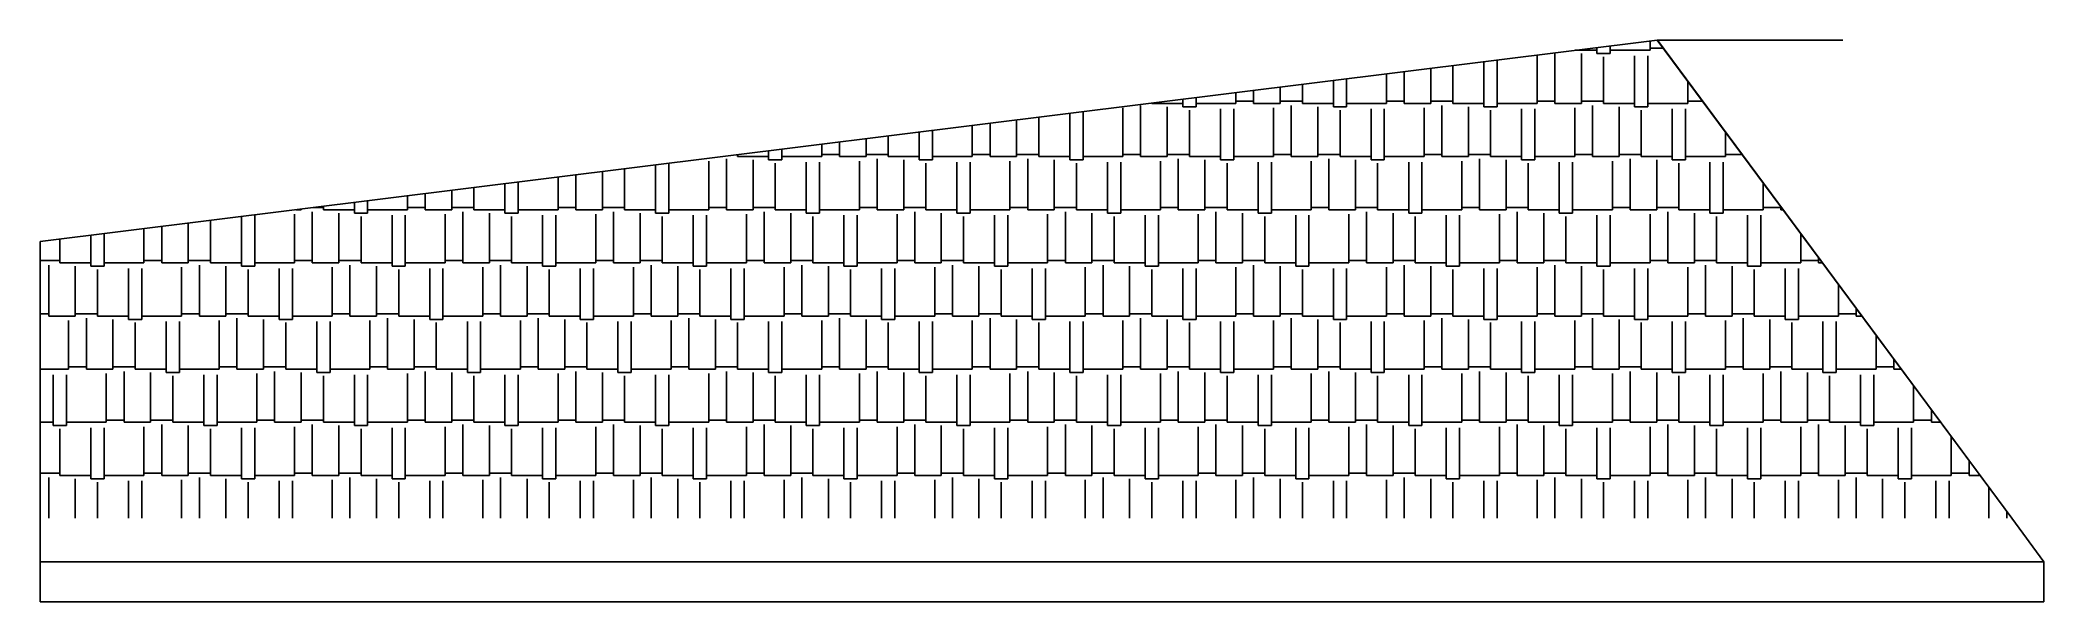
# Model space of a CAD drawing. Header units: centimetres. Extents: x -4990 to 114398, y -61489 to -12305.
# Drawn here: x 51187 to 51991, y -41009 to -40784 of the extents above; entities that cross this region are included whole.
import ezdxf

# ---------------------------------------------------------------- set-up
doc = ezdxf.new("R2010")
doc.units = ezdxf.units.CM
doc.header["$LTSCALE"] = 0.5
doc.layers.add('01_poch_murs', color=253, linetype='CONTINUOUS')

msp = doc.modelspace()

# ---------------------------------------------------------------- linework, layer by layer
at = {"layer": '01_poch_murs', "linetype": 'Continuous', "ltscale": 2}
for p, q in [((51835.799, -40783.915), (51186.771, -40864.812)), ((51832.909, -40788.023), (51832.909, -40784.275)), ((51835.799, -40783.915), (51835.81, -40783.913)), ((51835.818, -40783.912), (51835.81, -40783.913)), ((51835.81, -40783.913), (51978.068, -40975.912)), ((51978.068, -40975.912), (51835.818, -40783.912)), ((51884.818, -40783.912), (51835.818, -40783.912)), ((51906.995, -40783.912), (51884.818, -40783.912)), ((51910.281, -40783.912), (51906.995, -40783.912)), ((51766.234, -40810.693), (51766.234, -40792.586)), ((51771.568, -40810.693), (51771.568, -40791.921)), ((51787.57, -40809.359), (51787.57, -40789.926)), ((51794.682, -40809.359), (51794.682, -40789.04)), ((51802.838, -40788.023), (51811.573, -40788.023)), ((51805.35, -40809.359), (51805.35, -40789.357)), ((51811.573, -40789.357), (51811.573, -40786.934)), ((51811.573, -40789.357), (51816.907, -40789.357)), ((51814.24, -40809.359), (51814.24, -40790.69)), ((51816.907, -40789.357), (51816.907, -40786.27)), ((51816.907, -40788.023), (51832.909, -40788.023)), ((51826.686, -40810.693), (51826.686, -40790.246)), ((51832.02, -40810.693), (51832.02, -40790.246)), ((51832.909, -40787.134), (51838.196, -40787.134)), ((51705.782, -40810.693), (51705.782, -40800.121)), ((51711.116, -40810.693), (51711.116, -40799.456)), ((51727.118, -40809.359), (51727.118, -40797.461)), ((51734.23, -40809.359), (51734.23, -40796.575)), ((51744.898, -40809.359), (51744.898, -40795.245)), ((51753.788, -40809.359), (51753.788, -40794.137)), ((51848.022, -40809.359), (51848.022, -40800.395)), ((51632.884, -40809.359), (51632.884, -40809.207)), ((51632.884, -40809.359), (51645.33, -40809.359)), ((51645.33, -40810.693), (51645.33, -40807.656)), ((51650.664, -40810.693), (51650.664, -40806.991)), ((51650.664, -40809.359), (51666.666, -40809.359)), ((51666.666, -40809.359), (51666.666, -40804.996)), ((51666.666, -40808.47), (51673.778, -40808.47)), ((51673.778, -40809.359), (51673.778, -40804.11)), ((51673.778, -40809.359), (51684.446, -40809.359)), ((51684.446, -40809.359), (51684.446, -40802.78)), ((51684.446, -40808.47), (51693.336, -40808.47)), ((51693.336, -40809.359), (51693.336, -40801.672)), ((51693.336, -40809.359), (51705.782, -40809.359)), ((51711.116, -40809.359), (51727.118, -40809.359)), ((51727.118, -40808.47), (51734.23, -40808.47)), ((51734.23, -40809.359), (51744.898, -40809.359)), ((51744.898, -40808.47), (51753.788, -40808.47)), ((51753.788, -40809.359), (51766.234, -40809.359)), ((51771.568, -40809.359), (51787.57, -40809.359)), ((51787.57, -40808.47), (51794.682, -40808.47)), ((51794.682, -40809.359), (51805.35, -40809.359)), ((51805.35, -40808.47), (51814.24, -40808.47)), ((51814.24, -40809.359), (51826.686, -40809.359)), ((51832.02, -40809.359), (51848.022, -40809.359)), ((51848.022, -40808.47), (51854.005, -40808.47)), ((51567.987, -40830.695), (51567.987, -40817.296)), ((51578.655, -40830.695), (51578.655, -40815.966)), ((51587.545, -40830.695), (51587.545, -40814.858)), ((51599.991, -40832.029), (51599.991, -40813.307)), ((51605.325, -40832.029), (51605.325, -40812.642)), ((51621.327, -40830.695), (51621.327, -40811.137)), ((51628.439, -40830.695), (51628.439, -40810.248)), ((51639.107, -40830.695), (51639.107, -40810.693)), ((51645.33, -40810.693), (51650.664, -40810.693)), ((51647.997, -40830.695), (51647.997, -40812.026)), ((51660.443, -40832.029), (51660.443, -40811.582)), ((51665.777, -40832.029), (51665.777, -40811.582)), ((51681.779, -40830.695), (51681.779, -40811.137)), ((51688.891, -40830.695), (51688.891, -40810.248)), ((51699.559, -40830.695), (51699.559, -40810.693)), ((51705.782, -40810.693), (51711.116, -40810.693)), ((51708.449, -40830.695), (51708.449, -40812.026)), ((51720.895, -40832.029), (51720.895, -40811.582)), ((51726.229, -40832.029), (51726.229, -40811.582)), ((51742.231, -40830.695), (51742.231, -40811.137)), ((51749.343, -40830.695), (51749.343, -40810.248)), ((51760.011, -40830.695), (51760.011, -40810.693)), ((51766.234, -40810.693), (51771.568, -40810.693)), ((51768.901, -40830.695), (51768.901, -40812.026)), ((51781.347, -40832.029), (51781.347, -40811.582)), ((51786.681, -40832.029), (51786.681, -40811.582)), ((51802.683, -40830.695), (51802.683, -40811.137)), ((51809.795, -40830.695), (51809.795, -40810.248)), ((51820.463, -40830.695), (51820.463, -40810.693)), ((51826.686, -40810.693), (51832.02, -40810.693)), ((51829.353, -40830.695), (51829.353, -40812.026)), ((51841.799, -40832.029), (51841.799, -40811.582)), ((51847.133, -40832.029), (51847.133, -40811.582)), ((51500.423, -40830.695), (51500.423, -40825.717)), ((51507.535, -40830.695), (51507.535, -40824.831)), ((51518.203, -40830.695), (51518.203, -40823.501)), ((51527.093, -40830.695), (51527.093, -40822.393)), ((51539.539, -40832.029), (51539.539, -40820.842)), ((51544.873, -40832.029), (51544.873, -40820.177)), ((51560.875, -40830.695), (51560.875, -40818.182)), ((51863.135, -40830.695), (51863.135, -40820.792)), ((51439.082, -40853.365), (51439.082, -40833.363)), ((51455.084, -40852.031), (51455.084, -40832.473)), ((51462.196, -40852.031), (51462.196, -40831.584)), ((51466.641, -40830.695), (51466.641, -40829.928)), ((51466.641, -40830.695), (51479.087, -40830.695)), ((51472.864, -40852.031), (51472.864, -40832.029)), ((51479.087, -40832.029), (51479.087, -40828.377)), ((51479.087, -40832.029), (51484.421, -40832.029)), ((51481.754, -40852.031), (51481.754, -40833.362)), ((51484.421, -40832.029), (51484.421, -40827.712)), ((51484.421, -40830.695), (51500.423, -40830.695)), ((51494.2, -40853.365), (51494.2, -40832.918)), ((51499.534, -40853.365), (51499.534, -40832.918)), ((51500.423, -40829.806), (51507.535, -40829.806)), ((51507.535, -40830.695), (51518.203, -40830.695)), ((51515.536, -40852.031), (51515.536, -40832.473)), ((51518.203, -40829.806), (51527.093, -40829.806)), ((51522.648, -40852.031), (51522.648, -40831.584)), ((51527.093, -40830.695), (51539.539, -40830.695)), ((51533.316, -40852.031), (51533.316, -40832.029)), ((51539.539, -40832.029), (51544.873, -40832.029)), ((51542.206, -40852.031), (51542.206, -40833.362)), ((51544.873, -40830.695), (51560.875, -40830.695)), ((51554.652, -40853.365), (51554.652, -40832.918)), ((51559.986, -40853.365), (51559.986, -40832.918)), ((51560.875, -40829.806), (51567.987, -40829.806)), ((51567.987, -40830.695), (51578.655, -40830.695)), ((51575.988, -40852.031), (51575.988, -40832.473)), ((51578.655, -40829.806), (51587.545, -40829.806)), ((51583.1, -40852.031), (51583.1, -40831.584)), ((51587.545, -40830.695), (51599.991, -40830.695)), ((51593.768, -40852.031), (51593.768, -40832.029)), ((51599.991, -40832.029), (51605.325, -40832.029)), ((51602.658, -40852.031), (51602.658, -40833.362)), ((51605.325, -40830.695), (51621.327, -40830.695)), ((51615.104, -40853.365), (51615.104, -40832.918)), ((51620.438, -40853.365), (51620.438, -40832.918)), ((51621.327, -40829.806), (51628.439, -40829.806)), ((51628.439, -40830.695), (51639.107, -40830.695)), ((51636.44, -40852.031), (51636.44, -40832.473)), ((51639.107, -40829.806), (51647.997, -40829.806)), ((51643.552, -40852.031), (51643.552, -40831.584)), ((51647.997, -40830.695), (51660.443, -40830.695)), ((51654.22, -40852.031), (51654.22, -40832.029)), ((51660.443, -40832.029), (51665.777, -40832.029)), ((51663.11, -40852.031), (51663.11, -40833.362)), ((51665.777, -40830.695), (51681.779, -40830.695)), ((51675.556, -40853.365), (51675.556, -40832.918)), ((51680.89, -40853.365), (51680.89, -40832.918)), ((51681.779, -40829.806), (51688.891, -40829.806)), ((51688.891, -40830.695), (51699.559, -40830.695)), ((51696.892, -40852.031), (51696.892, -40832.473)), ((51699.559, -40829.806), (51708.449, -40829.806)), ((51704.004, -40852.031), (51704.004, -40831.584)), ((51708.449, -40830.695), (51720.895, -40830.695)), ((51714.672, -40852.031), (51714.672, -40832.029)), ((51720.895, -40832.029), (51726.229, -40832.029)), ((51723.562, -40852.031), (51723.562, -40833.362)), ((51726.229, -40830.695), (51742.231, -40830.695)), ((51736.008, -40853.365), (51736.008, -40832.918)), ((51741.342, -40853.365), (51741.342, -40832.918)), ((51742.231, -40829.806), (51749.343, -40829.806)), ((51749.343, -40830.695), (51760.011, -40830.695)), ((51757.344, -40852.031), (51757.344, -40832.473)), ((51760.011, -40829.806), (51768.901, -40829.806)), ((51764.456, -40852.031), (51764.456, -40831.584)), ((51768.901, -40830.695), (51781.347, -40830.695)), ((51775.124, -40852.031), (51775.124, -40832.029)), ((51781.347, -40832.029), (51786.681, -40832.029)), ((51784.014, -40852.031), (51784.014, -40833.362)), ((51786.681, -40830.695), (51802.683, -40830.695)), ((51796.46, -40853.365), (51796.46, -40832.918)), ((51801.794, -40853.365), (51801.794, -40832.918)), ((51802.683, -40829.806), (51809.795, -40829.806)), ((51809.795, -40830.695), (51820.463, -40830.695)), ((51817.796, -40852.031), (51817.796, -40832.473)), ((51820.463, -40829.806), (51829.353, -40829.806)), ((51824.908, -40852.031), (51824.908, -40831.584)), ((51829.353, -40830.695), (51841.799, -40830.695)), ((51835.576, -40852.031), (51835.576, -40832.029)), ((51841.799, -40832.029), (51847.133, -40832.029)), ((51844.466, -40852.031), (51844.466, -40833.362)), ((51847.133, -40830.695), (51863.135, -40830.695)), ((51856.912, -40853.365), (51856.912, -40832.918)), ((51862.246, -40853.365), (51862.246, -40832.918)), ((51863.135, -40829.806), (51869.814, -40829.806)), ((51870.247, -40830.695), (51870.247, -40830.391)), ((51870.247, -40830.695), (51870.472, -40830.695)), ((51373.296, -40853.365), (51373.296, -40841.563)), ((51378.63, -40853.365), (51378.63, -40840.898)), ((51394.632, -40852.031), (51394.632, -40838.903)), ((51401.744, -40852.031), (51401.744, -40838.017)), ((51412.412, -40852.031), (51412.412, -40836.687)), ((51421.302, -40852.031), (51421.302, -40835.579)), ((51433.748, -40853.365), (51433.748, -40834.028)), ((51878.248, -40852.031), (51878.248, -40841.189)), ((51312.844, -40853.365), (51312.844, -40849.098)), ((51318.178, -40853.365), (51318.178, -40848.433)), ((51334.18, -40852.031), (51334.18, -40846.438)), ((51341.292, -40852.031), (51341.292, -40845.552)), ((51351.96, -40852.031), (51351.96, -40844.222)), ((51360.85, -40852.031), (51360.85, -40843.114)), ((51246.169, -40873.367), (51246.169, -40857.408)), ((51255.059, -40873.367), (51255.059, -40856.3)), ((51267.505, -40874.701), (51267.505, -40854.749)), ((51272.839, -40874.701), (51272.839, -40854.254)), ((51288.841, -40873.367), (51288.841, -40853.809)), ((51289.309, -40852.031), (51291.508, -40852.031)), ((51291.508, -40852.031), (51291.508, -40851.757)), ((51295.953, -40873.367), (51295.953, -40852.92)), ((51296.441, -40851.142), (51300.398, -40851.142)), ((51300.398, -40852.031), (51300.398, -40850.649)), ((51300.398, -40852.031), (51312.844, -40852.031)), ((51306.621, -40873.367), (51306.621, -40853.365)), ((51312.844, -40853.365), (51318.178, -40853.365)), ((51315.511, -40873.367), (51315.511, -40854.698)), ((51318.178, -40852.031), (51334.18, -40852.031)), ((51327.957, -40874.701), (51327.957, -40854.254)), ((51333.291, -40874.701), (51333.291, -40854.254)), ((51334.18, -40851.142), (51341.292, -40851.142)), ((51341.292, -40852.031), (51351.96, -40852.031)), ((51349.293, -40873.367), (51349.293, -40853.809)), ((51351.96, -40851.142), (51360.85, -40851.142)), ((51356.405, -40873.367), (51356.405, -40852.92)), ((51360.85, -40852.031), (51373.296, -40852.031)), ((51367.073, -40873.367), (51367.073, -40853.365)), ((51373.296, -40853.365), (51378.63, -40853.365)), ((51375.963, -40873.367), (51375.963, -40854.698)), ((51378.63, -40852.031), (51394.632, -40852.031)), ((51388.409, -40874.701), (51388.409, -40854.254)), ((51393.743, -40874.701), (51393.743, -40854.254)), ((51394.632, -40851.142), (51401.744, -40851.142)), ((51401.744, -40852.031), (51412.412, -40852.031)), ((51409.745, -40873.367), (51409.745, -40853.809)), ((51412.412, -40851.142), (51421.302, -40851.142)), ((51416.857, -40873.367), (51416.857, -40852.92)), ((51421.302, -40852.031), (51433.748, -40852.031)), ((51427.525, -40873.367), (51427.525, -40853.365)), ((51433.748, -40853.365), (51439.082, -40853.365)), ((51436.415, -40873.367), (51436.415, -40854.698)), ((51439.082, -40852.031), (51455.084, -40852.031)), ((51448.861, -40874.701), (51448.861, -40854.254)), ((51454.195, -40874.701), (51454.195, -40854.254)), ((51455.084, -40851.142), (51462.196, -40851.142)), ((51462.196, -40852.031), (51472.864, -40852.031)), ((51470.197, -40873.367), (51470.197, -40853.809)), ((51472.864, -40851.142), (51481.754, -40851.142)), ((51477.309, -40873.367), (51477.309, -40852.92)), ((51481.754, -40852.031), (51494.2, -40852.031)), ((51487.977, -40873.367), (51487.977, -40853.365)), ((51494.2, -40853.365), (51499.534, -40853.365)), ((51496.867, -40873.367), (51496.867, -40854.698)), ((51499.534, -40852.031), (51515.536, -40852.031)), ((51509.313, -40874.701), (51509.313, -40854.254)), ((51514.647, -40874.701), (51514.647, -40854.254)), ((51515.536, -40851.142), (51522.648, -40851.142)), ((51522.648, -40852.031), (51533.316, -40852.031)), ((51530.649, -40873.367), (51530.649, -40853.809)), ((51533.316, -40851.142), (51542.206, -40851.142)), ((51537.761, -40873.367), (51537.761, -40852.92)), ((51542.206, -40852.031), (51554.652, -40852.031)), ((51548.429, -40873.367), (51548.429, -40853.365)), ((51554.652, -40853.365), (51559.986, -40853.365)), ((51557.319, -40873.367), (51557.319, -40854.698)), ((51559.986, -40852.031), (51575.988, -40852.031)), ((51569.765, -40874.701), (51569.765, -40854.254)), ((51575.099, -40874.701), (51575.099, -40854.254)), ((51575.988, -40851.142), (51583.1, -40851.142)), ((51583.1, -40852.031), (51593.768, -40852.031)), ((51591.101, -40873.367), (51591.101, -40853.809)), ((51593.768, -40851.142), (51602.658, -40851.142)), ((51598.213, -40873.367), (51598.213, -40852.92)), ((51602.658, -40852.031), (51615.104, -40852.031)), ((51608.881, -40873.367), (51608.881, -40853.365)), ((51615.104, -40853.365), (51620.438, -40853.365)), ((51617.771, -40873.367), (51617.771, -40854.698)), ((51620.438, -40852.031), (51636.44, -40852.031)), ((51630.217, -40874.701), (51630.217, -40854.254)), ((51635.551, -40874.701), (51635.551, -40854.254)), ((51636.44, -40851.142), (51643.552, -40851.142)), ((51643.552, -40852.031), (51654.22, -40852.031)), ((51651.553, -40873.367), (51651.553, -40853.809)), ((51654.22, -40851.142), (51663.11, -40851.142)), ((51658.665, -40873.367), (51658.665, -40852.92)), ((51663.11, -40852.031), (51675.556, -40852.031)), ((51669.333, -40873.367), (51669.333, -40853.365)), ((51675.556, -40853.365), (51680.89, -40853.365)), ((51678.223, -40873.367), (51678.223, -40854.698)), ((51680.89, -40852.031), (51696.892, -40852.031)), ((51690.669, -40874.701), (51690.669, -40854.254)), ((51696.003, -40874.701), (51696.003, -40854.254)), ((51696.892, -40851.142), (51704.004, -40851.142)), ((51704.004, -40852.031), (51714.672, -40852.031)), ((51712.005, -40873.367), (51712.005, -40853.809)), ((51714.672, -40851.142), (51723.562, -40851.142)), ((51719.117, -40873.367), (51719.117, -40852.92)), ((51723.562, -40852.031), (51736.008, -40852.031)), ((51729.785, -40873.367), (51729.785, -40853.365)), ((51736.008, -40853.365), (51741.342, -40853.365)), ((51738.675, -40873.367), (51738.675, -40854.698)), ((51741.342, -40852.031), (51757.344, -40852.031)), ((51751.121, -40874.701), (51751.121, -40854.254)), ((51756.455, -40874.701), (51756.455, -40854.254)), ((51757.344, -40851.142), (51764.456, -40851.142)), ((51764.456, -40852.031), (51775.124, -40852.031)), ((51772.457, -40873.367), (51772.457, -40853.809)), ((51775.124, -40851.142), (51784.014, -40851.142)), ((51779.569, -40873.367), (51779.569, -40852.92)), ((51784.014, -40852.031), (51796.46, -40852.031)), ((51790.237, -40873.367), (51790.237, -40853.365)), ((51796.46, -40853.365), (51801.794, -40853.365)), ((51799.127, -40873.367), (51799.127, -40854.698)), ((51801.794, -40852.031), (51817.796, -40852.031)), ((51811.573, -40874.701), (51811.573, -40854.254)), ((51816.907, -40874.701), (51816.907, -40854.254)), ((51817.796, -40851.142), (51824.908, -40851.142)), ((51824.908, -40852.031), (51835.576, -40852.031)), ((51832.909, -40873.367), (51832.909, -40853.809)), ((51835.576, -40851.142), (51844.466, -40851.142)), ((51840.021, -40873.367), (51840.021, -40852.92)), ((51844.466, -40852.031), (51856.912, -40852.031)), ((51850.689, -40873.367), (51850.689, -40853.365)), ((51856.912, -40853.365), (51862.246, -40853.365)), ((51859.579, -40873.367), (51859.579, -40854.698)), ((51862.246, -40852.031), (51878.248, -40852.031)), ((51872.025, -40874.701), (51872.025, -40854.254)), ((51877.359, -40874.701), (51877.359, -40854.254)), ((51878.248, -40851.142), (51885.36, -40851.142)), ((51885.36, -40852.031), (51885.36, -40850.788)), ((51885.36, -40852.031), (51886.281, -40852.031)), ((51186.771, -40864.812), (51186.759, -40880.985)), ((51194.607, -40873.367), (51194.607, -40863.835)), ((51207.053, -40874.701), (51207.053, -40862.284)), ((51212.387, -40874.701), (51212.387, -40861.619)), ((51228.389, -40873.367), (51228.389, -40859.624)), ((51235.501, -40873.367), (51235.501, -40858.738)), ((51893.361, -40873.367), (51893.361, -40861.586)), ((51186.765, -40872.478), (51194.607, -40872.478)), ((51194.607, -40873.367), (51207.053, -40873.367)), ((51212.387, -40873.367), (51228.389, -40873.367)), ((51228.389, -40872.478), (51235.501, -40872.478)), ((51235.501, -40873.367), (51246.169, -40873.367)), ((51246.169, -40872.478), (51255.059, -40872.478)), ((51255.059, -40873.367), (51267.505, -40873.367)), ((51272.839, -40873.367), (51288.841, -40873.367)), ((51288.841, -40872.478), (51295.953, -40872.478)), ((51295.953, -40873.367), (51306.621, -40873.367)), ((51306.621, -40872.478), (51315.511, -40872.478)), ((51315.511, -40873.367), (51327.957, -40873.367)), ((51333.291, -40873.367), (51349.293, -40873.367)), ((51349.293, -40872.478), (51356.405, -40872.478)), ((51356.405, -40873.367), (51367.073, -40873.367)), ((51367.073, -40872.478), (51375.963, -40872.478)), ((51375.963, -40873.367), (51388.409, -40873.367)), ((51393.743, -40873.367), (51409.745, -40873.367)), ((51409.745, -40872.478), (51416.857, -40872.478)), ((51416.857, -40873.367), (51427.525, -40873.367)), ((51427.525, -40872.478), (51436.415, -40872.478)), ((51436.415, -40873.367), (51448.861, -40873.367)), ((51454.195, -40873.367), (51470.197, -40873.367)), ((51470.197, -40872.478), (51477.309, -40872.478)), ((51477.309, -40873.367), (51487.977, -40873.367)), ((51487.977, -40872.478), (51496.867, -40872.478)), ((51496.867, -40873.367), (51509.313, -40873.367)), ((51514.647, -40873.367), (51530.649, -40873.367)), ((51530.649, -40872.478), (51537.761, -40872.478)), ((51537.761, -40873.367), (51548.429, -40873.367)), ((51548.429, -40872.478), (51557.319, -40872.478)), ((51557.319, -40873.367), (51569.765, -40873.367)), ((51575.099, -40873.367), (51591.101, -40873.367)), ((51591.101, -40872.478), (51598.213, -40872.478)), ((51598.213, -40873.367), (51608.881, -40873.367)), ((51608.881, -40872.478), (51617.771, -40872.478)), ((51617.771, -40873.367), (51630.217, -40873.367)), ((51635.551, -40873.367), (51651.553, -40873.367)), ((51651.553, -40872.478), (51658.665, -40872.478)), ((51658.665, -40873.367), (51669.333, -40873.367)), ((51669.333, -40872.478), (51678.223, -40872.478)), ((51678.223, -40873.367), (51690.669, -40873.367)), ((51696.003, -40873.367), (51712.005, -40873.367)), ((51712.005, -40872.478), (51719.117, -40872.478)), ((51719.117, -40873.367), (51729.785, -40873.367)), ((51729.785, -40872.478), (51738.675, -40872.478)), ((51738.675, -40873.367), (51751.121, -40873.367)), ((51756.455, -40873.367), (51772.457, -40873.367)), ((51772.457, -40872.478), (51779.569, -40872.478)), ((51779.569, -40873.367), (51790.237, -40873.367)), ((51790.237, -40872.478), (51799.127, -40872.478)), ((51799.127, -40873.367), (51811.573, -40873.367)), ((51816.907, -40873.367), (51832.909, -40873.367)), ((51832.909, -40872.478), (51840.021, -40872.478)), ((51840.021, -40873.367), (51850.689, -40873.367)), ((51850.689, -40872.478), (51859.579, -40872.478)), ((51859.579, -40873.367), (51872.025, -40873.367)), ((51877.359, -40873.367), (51893.361, -40873.367)), ((51893.361, -40872.478), (51900.473, -40872.478)), ((51900.473, -40873.367), (51900.473, -40871.185)), ((51900.473, -40873.367), (51902.089, -40873.367)), ((51186.759, -40880.985), (51186.693, -40975.912)), ((51190.162, -40894.703), (51190.162, -40874.256)), ((51200.83, -40894.703), (51200.83, -40874.701)), ((51207.053, -40874.701), (51212.387, -40874.701)), ((51209.72, -40894.703), (51209.72, -40876.034)), ((51222.166, -40896.037), (51222.166, -40875.59)), ((51227.5, -40896.037), (51227.5, -40875.59)), ((51243.502, -40894.703), (51243.502, -40875.145)), ((51250.614, -40894.703), (51250.614, -40874.256)), ((51261.282, -40894.703), (51261.282, -40874.701)), ((51267.505, -40874.701), (51272.839, -40874.701)), ((51270.172, -40894.703), (51270.172, -40876.034)), ((51282.618, -40896.037), (51282.618, -40875.59)), ((51287.952, -40896.037), (51287.952, -40875.59)), ((51303.954, -40894.703), (51303.954, -40875.145)), ((51311.066, -40894.703), (51311.066, -40874.256)), ((51321.734, -40894.703), (51321.734, -40874.701)), ((51327.957, -40874.701), (51333.291, -40874.701)), ((51330.624, -40894.703), (51330.624, -40876.034)), ((51343.07, -40896.037), (51343.07, -40875.59)), ((51348.404, -40896.037), (51348.404, -40875.59)), ((51364.406, -40894.703), (51364.406, -40875.145)), ((51371.518, -40894.703), (51371.518, -40874.256)), ((51382.186, -40894.703), (51382.186, -40874.701)), ((51388.409, -40874.701), (51393.743, -40874.701)), ((51391.076, -40894.703), (51391.076, -40876.034)), ((51403.522, -40896.037), (51403.522, -40875.59)), ((51408.856, -40896.037), (51408.856, -40875.59)), ((51424.858, -40894.703), (51424.858, -40875.145)), ((51431.97, -40894.703), (51431.97, -40874.256)), ((51442.638, -40894.703), (51442.638, -40874.701)), ((51448.861, -40874.701), (51454.195, -40874.701)), ((51451.528, -40894.703), (51451.528, -40876.034)), ((51463.974, -40896.037), (51463.974, -40875.59)), ((51469.308, -40896.037), (51469.308, -40875.59)), ((51485.31, -40894.703), (51485.31, -40875.145)), ((51492.422, -40894.703), (51492.422, -40874.256)), ((51503.09, -40894.703), (51503.09, -40874.701)), ((51509.313, -40874.701), (51514.647, -40874.701)), ((51511.98, -40894.703), (51511.98, -40876.034)), ((51524.426, -40896.037), (51524.426, -40875.59)), ((51529.76, -40896.037), (51529.76, -40875.59)), ((51545.762, -40894.703), (51545.762, -40875.145)), ((51552.874, -40894.703), (51552.874, -40874.256)), ((51563.542, -40894.703), (51563.542, -40874.701)), ((51569.765, -40874.701), (51575.099, -40874.701)), ((51572.432, -40894.703), (51572.432, -40876.034)), ((51584.878, -40896.037), (51584.878, -40875.59)), ((51590.212, -40896.037), (51590.212, -40875.59)), ((51606.214, -40894.703), (51606.214, -40875.145)), ((51613.326, -40894.703), (51613.326, -40874.256)), ((51623.994, -40894.703), (51623.994, -40874.701)), ((51630.217, -40874.701), (51635.551, -40874.701)), ((51632.884, -40894.703), (51632.884, -40876.034)), ((51645.33, -40896.037), (51645.33, -40875.59)), ((51650.664, -40896.037), (51650.664, -40875.59)), ((51666.666, -40894.703), (51666.666, -40875.145)), ((51673.778, -40894.703), (51673.778, -40874.256)), ((51684.446, -40894.703), (51684.446, -40874.701)), ((51690.669, -40874.701), (51696.003, -40874.701)), ((51693.336, -40894.703), (51693.336, -40876.034)), ((51705.782, -40896.037), (51705.782, -40875.59)), ((51711.116, -40896.037), (51711.116, -40875.59)), ((51727.118, -40894.703), (51727.118, -40875.145)), ((51734.23, -40894.703), (51734.23, -40874.256)), ((51744.898, -40894.703), (51744.898, -40874.701)), ((51751.121, -40874.701), (51756.455, -40874.701)), ((51753.788, -40894.703), (51753.788, -40876.034)), ((51766.234, -40896.037), (51766.234, -40875.59)), ((51771.568, -40896.037), (51771.568, -40875.59)), ((51787.57, -40894.703), (51787.57, -40875.145)), ((51794.682, -40894.703), (51794.682, -40874.256)), ((51805.35, -40894.703), (51805.35, -40874.701)), ((51811.573, -40874.701), (51816.907, -40874.701)), ((51814.24, -40894.703), (51814.24, -40876.034)), ((51826.686, -40896.037), (51826.686, -40875.59)), ((51832.02, -40896.037), (51832.02, -40875.59)), ((51848.022, -40894.703), (51848.022, -40875.145)), ((51855.134, -40894.703), (51855.134, -40874.256)), ((51865.802, -40894.703), (51865.802, -40874.701)), ((51872.025, -40874.701), (51877.359, -40874.701)), ((51874.692, -40894.703), (51874.692, -40876.034)), ((51887.138, -40896.037), (51887.138, -40875.59)), ((51892.472, -40896.037), (51892.472, -40875.59)), ((51908.474, -40894.703), (51908.474, -40881.984)), ((51186.75, -40893.814), (51190.162, -40893.814)), ((51190.162, -40894.703), (51200.83, -40894.703)), ((51198.163, -40916.039), (51198.163, -40896.481)), ((51200.83, -40893.814), (51209.72, -40893.814)), ((51205.275, -40916.039), (51205.275, -40895.592)), ((51209.72, -40894.703), (51222.166, -40894.703)), ((51215.943, -40916.039), (51215.943, -40896.037)), ((51222.166, -40896.037), (51227.5, -40896.037)), ((51224.833, -40916.039), (51224.833, -40897.37)), ((51227.5, -40894.703), (51243.502, -40894.703)), ((51237.279, -40917.373), (51237.279, -40896.926)), ((51242.613, -40917.373), (51242.613, -40896.926)), ((51243.502, -40893.814), (51250.614, -40893.814)), ((51250.614, -40894.703), (51261.282, -40894.703)), ((51258.615, -40916.039), (51258.615, -40896.481)), ((51261.282, -40893.814), (51270.172, -40893.814)), ((51265.727, -40916.039), (51265.727, -40895.592)), ((51270.172, -40894.703), (51282.618, -40894.703)), ((51276.395, -40916.039), (51276.395, -40896.037)), ((51282.618, -40896.037), (51287.952, -40896.037)), ((51285.285, -40916.039), (51285.285, -40897.37)), ((51287.952, -40894.703), (51303.954, -40894.703)), ((51297.731, -40917.373), (51297.731, -40896.926)), ((51303.065, -40917.373), (51303.065, -40896.926)), ((51303.954, -40893.814), (51311.066, -40893.814)), ((51311.066, -40894.703), (51321.734, -40894.703)), ((51319.067, -40916.039), (51319.067, -40896.481)), ((51321.734, -40893.814), (51330.624, -40893.814)), ((51326.179, -40916.039), (51326.179, -40895.592)), ((51330.624, -40894.703), (51343.07, -40894.703)), ((51336.847, -40916.039), (51336.847, -40896.037)), ((51343.07, -40896.037), (51348.404, -40896.037)), ((51345.737, -40916.039), (51345.737, -40897.37)), ((51348.404, -40894.703), (51364.406, -40894.703)), ((51358.183, -40917.373), (51358.183, -40896.926)), ((51363.517, -40917.373), (51363.517, -40896.926)), ((51364.406, -40893.814), (51371.518, -40893.814)), ((51371.518, -40894.703), (51382.186, -40894.703)), ((51379.519, -40916.039), (51379.519, -40896.481)), ((51382.186, -40893.814), (51391.076, -40893.814)), ((51386.631, -40916.039), (51386.631, -40895.592)), ((51391.076, -40894.703), (51403.522, -40894.703)), ((51397.299, -40916.039), (51397.299, -40896.037)), ((51403.522, -40896.037), (51408.856, -40896.037)), ((51406.189, -40916.039), (51406.189, -40897.37)), ((51408.856, -40894.703), (51424.858, -40894.703)), ((51418.635, -40917.373), (51418.635, -40896.926)), ((51423.969, -40917.373), (51423.969, -40896.926)), ((51424.858, -40893.814), (51431.97, -40893.814)), ((51431.97, -40894.703), (51442.638, -40894.703)), ((51439.971, -40916.039), (51439.971, -40896.481)), ((51442.638, -40893.814), (51451.528, -40893.814)), ((51447.083, -40916.039), (51447.083, -40895.592)), ((51451.528, -40894.703), (51463.974, -40894.703)), ((51457.751, -40916.039), (51457.751, -40896.037)), ((51463.974, -40896.037), (51469.308, -40896.037)), ((51466.641, -40916.039), (51466.641, -40897.37)), ((51469.308, -40894.703), (51485.31, -40894.703)), ((51479.087, -40917.373), (51479.087, -40896.926)), ((51484.421, -40917.373), (51484.421, -40896.926)), ((51485.31, -40893.814), (51492.422, -40893.814)), ((51492.422, -40894.703), (51503.09, -40894.703)), ((51500.423, -40916.039), (51500.423, -40896.481)), ((51503.09, -40893.814), (51511.98, -40893.814)), ((51507.535, -40916.039), (51507.535, -40895.592)), ((51511.98, -40894.703), (51524.426, -40894.703)), ((51518.203, -40916.039), (51518.203, -40896.037)), ((51524.426, -40896.037), (51529.76, -40896.037)), ((51527.093, -40916.039), (51527.093, -40897.37)), ((51529.76, -40894.703), (51545.762, -40894.703)), ((51539.539, -40917.373), (51539.539, -40896.926)), ((51544.873, -40917.373), (51544.873, -40896.926)), ((51545.762, -40893.814), (51552.874, -40893.814)), ((51552.874, -40894.703), (51563.542, -40894.703)), ((51560.875, -40916.039), (51560.875, -40896.481)), ((51563.542, -40893.814), (51572.432, -40893.814)), ((51567.987, -40916.039), (51567.987, -40895.592)), ((51572.432, -40894.703), (51584.878, -40894.703)), ((51578.655, -40916.039), (51578.655, -40896.037)), ((51584.878, -40896.037), (51590.212, -40896.037)), ((51587.545, -40916.039), (51587.545, -40897.37)), ((51590.212, -40894.703), (51606.214, -40894.703)), ((51599.991, -40917.373), (51599.991, -40896.926)), ((51605.325, -40917.373), (51605.325, -40896.926)), ((51606.214, -40893.814), (51613.326, -40893.814)), ((51613.326, -40894.703), (51623.994, -40894.703)), ((51621.327, -40916.039), (51621.327, -40896.481)), ((51623.994, -40893.814), (51632.884, -40893.814)), ((51628.439, -40916.039), (51628.439, -40895.592)), ((51632.884, -40894.703), (51645.33, -40894.703)), ((51639.107, -40916.039), (51639.107, -40896.037)), ((51645.33, -40896.037), (51650.664, -40896.037)), ((51647.997, -40916.039), (51647.997, -40897.37)), ((51650.664, -40894.703), (51666.666, -40894.703)), ((51660.443, -40917.373), (51660.443, -40896.926)), ((51665.777, -40917.373), (51665.777, -40896.926)), ((51666.666, -40893.814), (51673.778, -40893.814)), ((51673.778, -40894.703), (51684.446, -40894.703)), ((51681.779, -40916.039), (51681.779, -40896.481)), ((51684.446, -40893.814), (51693.336, -40893.814)), ((51688.891, -40916.039), (51688.891, -40895.592)), ((51693.336, -40894.703), (51705.782, -40894.703)), ((51699.559, -40916.039), (51699.559, -40896.037)), ((51705.782, -40896.037), (51711.116, -40896.037)), ((51708.449, -40916.039), (51708.449, -40897.37)), ((51711.116, -40894.703), (51727.118, -40894.703)), ((51720.895, -40917.373), (51720.895, -40896.926)), ((51726.229, -40917.373), (51726.229, -40896.926)), ((51727.118, -40893.814), (51734.23, -40893.814)), ((51734.23, -40894.703), (51744.898, -40894.703)), ((51742.231, -40916.039), (51742.231, -40896.481)), ((51744.898, -40893.814), (51753.788, -40893.814)), ((51749.343, -40916.039), (51749.343, -40895.592)), ((51753.788, -40894.703), (51766.234, -40894.703)), ((51760.011, -40916.039), (51760.011, -40896.037)), ((51766.234, -40896.037), (51771.568, -40896.037)), ((51768.901, -40916.039), (51768.901, -40897.37)), ((51771.568, -40894.703), (51787.57, -40894.703)), ((51781.347, -40917.373), (51781.347, -40896.926)), ((51786.681, -40917.373), (51786.681, -40896.926)), ((51787.57, -40893.814), (51794.682, -40893.814)), ((51794.682, -40894.703), (51805.35, -40894.703)), ((51802.683, -40916.039), (51802.683, -40896.481)), ((51805.35, -40893.814), (51814.24, -40893.814)), ((51809.795, -40916.039), (51809.795, -40895.592)), ((51814.24, -40894.703), (51826.686, -40894.703)), ((51820.463, -40916.039), (51820.463, -40896.037)), ((51826.686, -40896.037), (51832.02, -40896.037)), ((51829.353, -40916.039), (51829.353, -40897.37)), ((51832.02, -40894.703), (51848.022, -40894.703)), ((51841.799, -40917.373), (51841.799, -40896.926)), ((51847.133, -40917.373), (51847.133, -40896.926)), ((51848.022, -40893.814), (51855.134, -40893.814)), ((51855.134, -40894.703), (51865.802, -40894.703)), ((51863.135, -40916.039), (51863.135, -40896.481)), ((51865.802, -40893.814), (51874.692, -40893.814)), ((51870.247, -40916.039), (51870.247, -40895.592)), ((51874.692, -40894.703), (51887.138, -40894.703)), ((51880.915, -40916.039), (51880.915, -40896.037)), ((51887.138, -40896.037), (51892.472, -40896.037)), ((51889.805, -40916.039), (51889.805, -40897.37)), ((51892.472, -40894.703), (51908.474, -40894.703)), ((51902.251, -40917.373), (51902.251, -40896.926)), ((51907.585, -40917.373), (51907.585, -40896.926)), ((51908.474, -40893.814), (51915.586, -40893.814)), ((51915.586, -40894.703), (51915.586, -40891.582)), ((51915.586, -40894.703), (51917.898, -40894.703)), ((51923.587, -40916.039), (51923.587, -40902.381)), ((51930.699, -40916.039), (51930.699, -40911.98)), ((51186.735, -40916.039), (51198.163, -40916.039)), ((51191.94, -40938.709), (51191.94, -40918.262)), ((51197.274, -40938.709), (51197.274, -40918.262)), ((51198.163, -40915.15), (51205.275, -40915.15)), ((51205.275, -40916.039), (51215.943, -40916.039)), ((51213.276, -40937.375), (51213.276, -40917.817)), ((51215.943, -40915.15), (51224.833, -40915.15)), ((51220.388, -40937.375), (51220.388, -40916.928)), ((51224.833, -40916.039), (51237.279, -40916.039)), ((51231.056, -40937.375), (51231.056, -40917.373)), ((51237.279, -40917.373), (51242.613, -40917.373)), ((51239.946, -40937.375), (51239.946, -40918.706)), ((51242.613, -40916.039), (51258.615, -40916.039)), ((51252.392, -40938.709), (51252.392, -40918.262)), ((51257.726, -40938.709), (51257.726, -40918.262)), ((51258.615, -40915.15), (51265.727, -40915.15)), ((51265.727, -40916.039), (51276.395, -40916.039)), ((51273.728, -40937.375), (51273.728, -40917.817)), ((51276.395, -40915.15), (51285.285, -40915.15)), ((51280.84, -40937.375), (51280.84, -40916.928)), ((51285.285, -40916.039), (51297.731, -40916.039)), ((51291.508, -40937.375), (51291.508, -40917.373)), ((51297.731, -40917.373), (51303.065, -40917.373)), ((51300.398, -40937.375), (51300.398, -40918.706)), ((51303.065, -40916.039), (51319.067, -40916.039)), ((51312.844, -40938.709), (51312.844, -40918.262)), ((51318.178, -40938.709), (51318.178, -40918.262)), ((51319.067, -40915.15), (51326.179, -40915.15)), ((51326.179, -40916.039), (51336.847, -40916.039)), ((51334.18, -40937.375), (51334.18, -40917.817)), ((51336.847, -40915.15), (51345.737, -40915.15)), ((51341.292, -40937.375), (51341.292, -40916.928)), ((51345.737, -40916.039), (51358.183, -40916.039)), ((51351.96, -40937.375), (51351.96, -40917.373)), ((51358.183, -40917.373), (51363.517, -40917.373)), ((51360.85, -40937.375), (51360.85, -40918.706)), ((51363.517, -40916.039), (51379.519, -40916.039)), ((51373.296, -40938.709), (51373.296, -40918.262)), ((51378.63, -40938.709), (51378.63, -40918.262)), ((51379.519, -40915.15), (51386.631, -40915.15)), ((51386.631, -40916.039), (51397.299, -40916.039)), ((51394.632, -40937.375), (51394.632, -40917.817)), ((51397.299, -40915.15), (51406.189, -40915.15)), ((51401.744, -40937.375), (51401.744, -40916.928)), ((51406.189, -40916.039), (51418.635, -40916.039)), ((51412.412, -40937.375), (51412.412, -40917.373)), ((51418.635, -40917.373), (51423.969, -40917.373)), ((51421.302, -40937.375), (51421.302, -40918.706)), ((51423.969, -40916.039), (51439.971, -40916.039)), ((51433.748, -40938.709), (51433.748, -40918.262)), ((51439.082, -40938.709), (51439.082, -40918.262)), ((51439.971, -40915.15), (51447.083, -40915.15)), ((51447.083, -40916.039), (51457.751, -40916.039)), ((51455.084, -40937.375), (51455.084, -40917.817)), ((51457.751, -40915.15), (51466.641, -40915.15)), ((51462.196, -40937.375), (51462.196, -40916.928)), ((51466.641, -40916.039), (51479.087, -40916.039)), ((51472.864, -40937.375), (51472.864, -40917.373)), ((51479.087, -40917.373), (51484.421, -40917.373)), ((51481.754, -40937.375), (51481.754, -40918.706)), ((51484.421, -40916.039), (51500.423, -40916.039)), ((51494.2, -40938.709), (51494.2, -40918.262)), ((51499.534, -40938.709), (51499.534, -40918.262)), ((51500.423, -40915.15), (51507.535, -40915.15)), ((51507.535, -40916.039), (51518.203, -40916.039)), ((51515.536, -40937.375), (51515.536, -40917.817)), ((51518.203, -40915.15), (51527.093, -40915.15)), ((51522.648, -40937.375), (51522.648, -40916.928)), ((51527.093, -40916.039), (51539.539, -40916.039)), ((51533.316, -40937.375), (51533.316, -40917.373)), ((51539.539, -40917.373), (51544.873, -40917.373)), ((51542.206, -40937.375), (51542.206, -40918.706)), ((51544.873, -40916.039), (51560.875, -40916.039)), ((51554.652, -40938.709), (51554.652, -40918.262)), ((51559.986, -40938.709), (51559.986, -40918.262)), ((51560.875, -40915.15), (51567.987, -40915.15)), ((51567.987, -40916.039), (51578.655, -40916.039)), ((51575.988, -40937.375), (51575.988, -40917.817)), ((51578.655, -40915.15), (51587.545, -40915.15)), ((51583.1, -40937.375), (51583.1, -40916.928)), ((51587.545, -40916.039), (51599.991, -40916.039)), ((51593.768, -40937.375), (51593.768, -40917.373)), ((51599.991, -40917.373), (51605.325, -40917.373)), ((51602.658, -40937.375), (51602.658, -40918.706)), ((51605.325, -40916.039), (51621.327, -40916.039)), ((51615.104, -40938.709), (51615.104, -40918.262)), ((51620.438, -40938.709), (51620.438, -40918.262)), ((51621.327, -40915.15), (51628.439, -40915.15)), ((51628.439, -40916.039), (51639.107, -40916.039)), ((51636.44, -40937.375), (51636.44, -40917.817)), ((51639.107, -40915.15), (51647.997, -40915.15)), ((51643.552, -40937.375), (51643.552, -40916.928)), ((51647.997, -40916.039), (51660.443, -40916.039)), ((51654.22, -40937.375), (51654.22, -40917.373)), ((51660.443, -40917.373), (51665.777, -40917.373)), ((51663.11, -40937.375), (51663.11, -40918.706)), ((51665.777, -40916.039), (51681.779, -40916.039)), ((51675.556, -40938.709), (51675.556, -40918.262)), ((51680.89, -40938.709), (51680.89, -40918.262)), ((51681.779, -40915.15), (51688.891, -40915.15)), ((51688.891, -40916.039), (51699.559, -40916.039)), ((51696.892, -40937.375), (51696.892, -40917.817)), ((51699.559, -40915.15), (51708.449, -40915.15)), ((51704.004, -40937.375), (51704.004, -40916.928)), ((51708.449, -40916.039), (51720.895, -40916.039)), ((51714.672, -40937.375), (51714.672, -40917.373)), ((51720.895, -40917.373), (51726.229, -40917.373)), ((51723.562, -40937.375), (51723.562, -40918.706)), ((51726.229, -40916.039), (51742.231, -40916.039)), ((51736.008, -40938.709), (51736.008, -40918.262)), ((51741.342, -40938.709), (51741.342, -40918.262)), ((51742.231, -40915.15), (51749.343, -40915.15)), ((51749.343, -40916.039), (51760.011, -40916.039)), ((51757.344, -40937.375), (51757.344, -40917.817)), ((51760.011, -40915.15), (51768.901, -40915.15)), ((51764.456, -40937.375), (51764.456, -40916.928)), ((51768.901, -40916.039), (51781.347, -40916.039)), ((51775.124, -40937.375), (51775.124, -40917.373)), ((51781.347, -40917.373), (51786.681, -40917.373)), ((51784.014, -40937.375), (51784.014, -40918.706)), ((51786.681, -40916.039), (51802.683, -40916.039)), ((51796.46, -40938.709), (51796.46, -40918.262)), ((51801.794, -40938.709), (51801.794, -40918.262)), ((51802.683, -40915.15), (51809.795, -40915.15)), ((51809.795, -40916.039), (51820.463, -40916.039)), ((51817.796, -40937.375), (51817.796, -40917.817)), ((51820.463, -40915.15), (51829.353, -40915.15)), ((51824.908, -40937.375), (51824.908, -40916.928)), ((51829.353, -40916.039), (51841.799, -40916.039)), ((51835.576, -40937.375), (51835.576, -40917.373)), ((51841.799, -40917.373), (51847.133, -40917.373)), ((51844.466, -40937.375), (51844.466, -40918.706)), ((51847.133, -40916.039), (51863.135, -40916.039)), ((51856.912, -40938.709), (51856.912, -40918.262)), ((51862.246, -40938.709), (51862.246, -40918.262)), ((51863.135, -40915.15), (51870.247, -40915.15)), ((51870.247, -40916.039), (51880.915, -40916.039)), ((51878.248, -40937.375), (51878.248, -40917.817)), ((51880.915, -40915.15), (51889.805, -40915.15)), ((51885.36, -40937.375), (51885.36, -40916.928)), ((51889.805, -40916.039), (51902.251, -40916.039)), ((51896.028, -40937.375), (51896.028, -40917.373)), ((51902.251, -40917.373), (51907.585, -40917.373)), ((51904.918, -40937.375), (51904.918, -40918.706)), ((51907.585, -40916.039), (51923.587, -40916.039)), ((51917.364, -40938.709), (51917.364, -40918.262)), ((51922.698, -40938.709), (51922.698, -40918.262)), ((51923.587, -40915.15), (51930.699, -40915.15)), ((51930.699, -40916.039), (51933.706, -40916.039)), ((51938.7, -40937.375), (51938.7, -40922.778)), ((51186.72, -40937.375), (51191.94, -40937.375)), ((51197.274, -40937.375), (51213.276, -40937.375)), ((51213.276, -40936.486), (51220.388, -40936.486)), ((51220.388, -40937.375), (51231.056, -40937.375)), ((51231.056, -40936.486), (51239.946, -40936.486)), ((51235.501, -40958.711), (51235.501, -40938.264)), ((51239.946, -40937.375), (51252.392, -40937.375)), ((51257.726, -40937.375), (51273.728, -40937.375)), ((51273.728, -40936.486), (51280.84, -40936.486)), ((51280.84, -40937.375), (51291.508, -40937.375)), ((51291.508, -40936.486), (51300.398, -40936.486)), ((51295.953, -40958.711), (51295.953, -40938.264)), ((51300.398, -40937.375), (51312.844, -40937.375)), ((51318.178, -40937.375), (51334.18, -40937.375)), ((51334.18, -40936.486), (51341.292, -40936.486)), ((51341.292, -40937.375), (51351.96, -40937.375)), ((51351.96, -40936.486), (51360.85, -40936.486)), ((51356.405, -40958.711), (51356.405, -40938.264)), ((51360.85, -40937.375), (51373.296, -40937.375)), ((51378.63, -40937.375), (51394.632, -40937.375)), ((51394.632, -40936.486), (51401.744, -40936.486)), ((51401.744, -40937.375), (51412.412, -40937.375)), ((51412.412, -40936.486), (51421.302, -40936.486)), ((51416.857, -40958.711), (51416.857, -40938.264)), ((51421.302, -40937.375), (51433.748, -40937.375)), ((51439.082, -40937.375), (51455.084, -40937.375)), ((51455.084, -40936.486), (51462.196, -40936.486)), ((51462.196, -40937.375), (51472.864, -40937.375)), ((51472.864, -40936.486), (51481.754, -40936.486)), ((51477.309, -40958.711), (51477.309, -40938.264)), ((51481.754, -40937.375), (51494.2, -40937.375)), ((51499.534, -40937.375), (51515.536, -40937.375)), ((51515.536, -40936.486), (51522.648, -40936.486)), ((51522.648, -40937.375), (51533.316, -40937.375)), ((51533.316, -40936.486), (51542.206, -40936.486)), ((51537.761, -40958.711), (51537.761, -40938.264)), ((51542.206, -40937.375), (51554.652, -40937.375)), ((51559.986, -40937.375), (51575.988, -40937.375)), ((51575.988, -40936.486), (51583.1, -40936.486)), ((51583.1, -40937.375), (51593.768, -40937.375)), ((51593.768, -40936.486), (51602.658, -40936.486)), ((51598.213, -40958.711), (51598.213, -40938.264)), ((51602.658, -40937.375), (51615.104, -40937.375)), ((51620.438, -40937.375), (51636.44, -40937.375)), ((51636.44, -40936.486), (51643.552, -40936.486)), ((51643.552, -40937.375), (51654.22, -40937.375)), ((51654.22, -40936.486), (51663.11, -40936.486)), ((51658.665, -40958.711), (51658.665, -40938.264)), ((51663.11, -40937.375), (51675.556, -40937.375)), ((51680.89, -40937.375), (51696.892, -40937.375)), ((51696.892, -40936.486), (51704.004, -40936.486)), ((51704.004, -40937.375), (51714.672, -40937.375)), ((51714.672, -40936.486), (51723.562, -40936.486)), ((51719.117, -40958.711), (51719.117, -40938.264)), ((51723.562, -40937.375), (51736.008, -40937.375)), ((51741.342, -40937.375), (51757.344, -40937.375)), ((51757.344, -40936.486), (51764.456, -40936.486)), ((51764.456, -40937.375), (51775.124, -40937.375)), ((51775.124, -40936.486), (51784.014, -40936.486)), ((51779.569, -40958.711), (51779.569, -40938.264)), ((51784.014, -40937.375), (51796.46, -40937.375)), ((51801.794, -40937.375), (51817.796, -40937.375)), ((51817.796, -40936.486), (51824.908, -40936.486)), ((51824.908, -40937.375), (51835.576, -40937.375)), ((51835.576, -40936.486), (51844.466, -40936.486)), ((51840.021, -40958.711), (51840.021, -40938.264)), ((51844.466, -40937.375), (51856.912, -40937.375)), ((51862.246, -40937.375), (51878.248, -40937.375)), ((51878.248, -40936.486), (51885.36, -40936.486)), ((51885.36, -40937.375), (51896.028, -40937.375)), ((51896.028, -40936.486), (51904.918, -40936.486)), ((51900.473, -40958.711), (51900.473, -40938.264)), ((51904.918, -40937.375), (51917.364, -40937.375)), ((51922.698, -40937.375), (51938.7, -40937.375)), ((51938.7, -40936.486), (51945.812, -40936.486)), ((51945.812, -40937.375), (51945.812, -40932.377)), ((51945.812, -40937.375), (51949.515, -40937.375)), ((51191.94, -40938.709), (51197.274, -40938.709)), ((51194.607, -40958.711), (51194.607, -40940.042)), ((51207.053, -40960.045), (51207.053, -40939.598)), ((51212.387, -40960.045), (51212.387, -40939.598)), ((51228.389, -40958.711), (51228.389, -40939.153)), ((51246.169, -40958.711), (51246.169, -40938.709)), ((51252.392, -40938.709), (51257.726, -40938.709)), ((51255.059, -40958.711), (51255.059, -40940.042)), ((51267.505, -40960.045), (51267.505, -40939.598)), ((51272.839, -40960.045), (51272.839, -40939.598)), ((51288.841, -40958.711), (51288.841, -40939.153)), ((51306.621, -40958.711), (51306.621, -40938.709)), ((51312.844, -40938.709), (51318.178, -40938.709)), ((51315.511, -40958.711), (51315.511, -40940.042)), ((51327.957, -40960.045), (51327.957, -40939.598)), ((51333.291, -40960.045), (51333.291, -40939.598)), ((51349.293, -40958.711), (51349.293, -40939.153)), ((51367.073, -40958.711), (51367.073, -40938.709)), ((51373.296, -40938.709), (51378.63, -40938.709)), ((51375.963, -40958.711), (51375.963, -40940.042)), ((51388.409, -40960.045), (51388.409, -40939.598)), ((51393.743, -40960.045), (51393.743, -40939.598)), ((51409.745, -40958.711), (51409.745, -40939.153)), ((51427.525, -40958.711), (51427.525, -40938.709)), ((51433.748, -40938.709), (51439.082, -40938.709)), ((51436.415, -40958.711), (51436.415, -40940.042)), ((51448.861, -40960.045), (51448.861, -40939.598)), ((51454.195, -40960.045), (51454.195, -40939.598)), ((51470.197, -40958.711), (51470.197, -40939.153)), ((51487.977, -40958.711), (51487.977, -40938.709)), ((51494.2, -40938.709), (51499.534, -40938.709)), ((51496.867, -40958.711), (51496.867, -40940.042)), ((51509.313, -40960.045), (51509.313, -40939.598)), ((51514.647, -40960.045), (51514.647, -40939.598)), ((51530.649, -40958.711), (51530.649, -40939.153)), ((51548.429, -40958.711), (51548.429, -40938.709)), ((51554.652, -40938.709), (51559.986, -40938.709)), ((51557.319, -40958.711), (51557.319, -40940.042)), ((51569.765, -40960.045), (51569.765, -40939.598)), ((51575.099, -40960.045), (51575.099, -40939.598)), ((51591.101, -40958.711), (51591.101, -40939.153)), ((51608.881, -40958.711), (51608.881, -40938.709)), ((51615.104, -40938.709), (51620.438, -40938.709)), ((51617.771, -40958.711), (51617.771, -40940.042)), ((51630.217, -40960.045), (51630.217, -40939.598)), ((51635.551, -40960.045), (51635.551, -40939.598)), ((51651.553, -40958.711), (51651.553, -40939.153)), ((51669.333, -40958.711), (51669.333, -40938.709)), ((51675.556, -40938.709), (51680.89, -40938.709)), ((51678.223, -40958.711), (51678.223, -40940.042)), ((51690.669, -40960.045), (51690.669, -40939.598)), ((51696.003, -40960.045), (51696.003, -40939.598)), ((51712.005, -40958.711), (51712.005, -40939.153)), ((51729.785, -40958.711), (51729.785, -40938.709)), ((51736.008, -40938.709), (51741.342, -40938.709)), ((51738.675, -40958.711), (51738.675, -40940.042)), ((51751.121, -40960.045), (51751.121, -40939.598)), ((51756.455, -40960.045), (51756.455, -40939.598)), ((51772.457, -40958.711), (51772.457, -40939.153)), ((51790.237, -40958.711), (51790.237, -40938.709)), ((51796.46, -40938.709), (51801.794, -40938.709)), ((51799.127, -40958.711), (51799.127, -40940.042)), ((51811.573, -40960.045), (51811.573, -40939.598)), ((51816.907, -40960.045), (51816.907, -40939.598)), ((51832.909, -40958.711), (51832.909, -40939.153)), ((51850.689, -40958.711), (51850.689, -40938.709)), ((51856.912, -40938.709), (51862.246, -40938.709)), ((51859.579, -40958.711), (51859.579, -40940.042)), ((51872.025, -40960.045), (51872.025, -40939.598)), ((51877.359, -40960.045), (51877.359, -40939.598)), ((51893.361, -40958.711), (51893.361, -40939.153)), ((51911.141, -40958.711), (51911.141, -40938.709)), ((51917.364, -40938.709), (51922.698, -40938.709)), ((51920.031, -40958.711), (51920.031, -40940.042)), ((51932.477, -40960.045), (51932.477, -40939.598)), ((51937.811, -40960.045), (51937.811, -40939.598)), ((51953.813, -40958.711), (51953.813, -40943.175)), ((51960.925, -40958.711), (51960.925, -40952.774)), ((51186.705, -40957.822), (51194.607, -40957.822)), ((51190.162, -40975.912), (51190.162, -40959.6)), ((51194.607, -40958.711), (51207.053, -40958.711)), ((51200.83, -40975.912), (51200.83, -40960.045)), ((51207.053, -40960.045), (51212.387, -40960.045)), ((51209.72, -40975.912), (51209.72, -40961.378)), ((51212.387, -40958.711), (51228.389, -40958.711)), ((51222.166, -40975.912), (51222.166, -40960.934)), ((51227.5, -40975.912), (51227.5, -40960.934)), ((51228.389, -40957.822), (51235.501, -40957.822)), ((51235.501, -40958.711), (51246.169, -40958.711)), ((51243.502, -40975.912), (51243.502, -40960.489)), ((51246.169, -40957.822), (51255.059, -40957.822)), ((51250.614, -40975.912), (51250.614, -40959.6)), ((51255.059, -40958.711), (51267.505, -40958.711)), ((51261.282, -40975.912), (51261.282, -40960.045)), ((51267.505, -40960.045), (51272.839, -40960.045)), ((51270.172, -40975.912), (51270.172, -40961.378)), ((51272.839, -40958.711), (51288.841, -40958.711)), ((51282.618, -40975.912), (51282.618, -40960.934)), ((51287.952, -40975.912), (51287.952, -40960.934)), ((51288.841, -40957.822), (51295.953, -40957.822)), ((51295.953, -40958.711), (51306.621, -40958.711)), ((51303.954, -40975.912), (51303.954, -40960.489)), ((51306.621, -40957.822), (51315.511, -40957.822)), ((51311.066, -40975.912), (51311.066, -40959.6)), ((51315.511, -40958.711), (51327.957, -40958.711)), ((51321.734, -40975.912), (51321.734, -40960.045)), ((51327.957, -40960.045), (51333.291, -40960.045)), ((51330.624, -40975.912), (51330.624, -40961.378)), ((51333.291, -40958.711), (51349.293, -40958.711)), ((51343.07, -40975.912), (51343.07, -40960.934)), ((51348.404, -40975.912), (51348.404, -40960.934)), ((51349.293, -40957.822), (51356.405, -40957.822)), ((51356.405, -40958.711), (51367.073, -40958.711)), ((51364.406, -40975.912), (51364.406, -40960.489)), ((51367.073, -40957.822), (51375.963, -40957.822)), ((51371.518, -40975.912), (51371.518, -40959.6)), ((51375.963, -40958.711), (51388.409, -40958.711)), ((51382.186, -40975.912), (51382.186, -40960.045)), ((51388.409, -40960.045), (51393.743, -40960.045)), ((51391.076, -40975.912), (51391.076, -40961.378)), ((51393.743, -40958.711), (51409.745, -40958.711)), ((51403.522, -40975.912), (51403.522, -40960.934)), ((51408.856, -40975.912), (51408.856, -40960.934)), ((51409.745, -40957.822), (51416.857, -40957.822)), ((51416.857, -40958.711), (51427.525, -40958.711)), ((51424.858, -40975.912), (51424.858, -40960.489)), ((51427.525, -40957.822), (51436.415, -40957.822)), ((51431.97, -40975.912), (51431.97, -40959.6)), ((51436.415, -40958.711), (51448.861, -40958.711)), ((51442.638, -40975.912), (51442.638, -40960.045)), ((51448.861, -40960.045), (51454.195, -40960.045)), ((51451.528, -40975.912), (51451.528, -40961.378)), ((51454.195, -40958.711), (51470.197, -40958.711)), ((51463.974, -40975.912), (51463.974, -40960.934)), ((51469.308, -40975.912), (51469.308, -40960.934)), ((51470.197, -40957.822), (51477.309, -40957.822)), ((51477.309, -40958.711), (51487.977, -40958.711)), ((51485.31, -40975.912), (51485.31, -40960.489)), ((51487.977, -40957.822), (51496.867, -40957.822)), ((51492.422, -40975.912), (51492.422, -40959.6)), ((51496.867, -40958.711), (51509.313, -40958.711)), ((51503.09, -40975.912), (51503.09, -40960.045)), ((51509.313, -40960.045), (51514.647, -40960.045)), ((51511.98, -40975.912), (51511.98, -40961.378)), ((51514.647, -40958.711), (51530.649, -40958.711)), ((51524.426, -40975.912), (51524.426, -40960.934)), ((51529.76, -40975.912), (51529.76, -40960.934)), ((51530.649, -40957.822), (51537.761, -40957.822)), ((51537.761, -40958.711), (51548.429, -40958.711)), ((51545.762, -40975.912), (51545.762, -40960.489)), ((51548.429, -40957.822), (51557.319, -40957.822)), ((51552.874, -40975.912), (51552.874, -40959.6)), ((51557.319, -40958.711), (51569.765, -40958.711)), ((51563.542, -40975.912), (51563.542, -40960.045)), ((51569.765, -40960.045), (51575.099, -40960.045)), ((51572.432, -40975.912), (51572.432, -40961.378)), ((51575.099, -40958.711), (51591.101, -40958.711)), ((51584.878, -40975.912), (51584.878, -40960.934)), ((51590.212, -40975.912), (51590.212, -40960.934)), ((51591.101, -40957.822), (51598.213, -40957.822)), ((51598.213, -40958.711), (51608.881, -40958.711)), ((51606.214, -40975.912), (51606.214, -40960.489)), ((51608.881, -40957.822), (51617.771, -40957.822)), ((51613.326, -40975.912), (51613.326, -40959.6)), ((51617.771, -40958.711), (51630.217, -40958.711)), ((51623.994, -40975.912), (51623.994, -40960.045)), ((51630.217, -40960.045), (51635.551, -40960.045)), ((51632.884, -40975.912), (51632.884, -40961.378)), ((51635.551, -40958.711), (51651.553, -40958.711)), ((51645.33, -40975.912), (51645.33, -40960.934)), ((51650.664, -40975.912), (51650.664, -40960.934)), ((51651.553, -40957.822), (51658.665, -40957.822)), ((51658.665, -40958.711), (51669.333, -40958.711)), ((51666.666, -40975.912), (51666.666, -40960.489)), ((51669.333, -40957.822), (51678.223, -40957.822)), ((51673.778, -40975.912), (51673.778, -40959.6)), ((51678.223, -40958.711), (51690.669, -40958.711)), ((51684.446, -40975.912), (51684.446, -40960.045)), ((51690.669, -40960.045), (51696.003, -40960.045)), ((51693.336, -40975.912), (51693.336, -40961.378)), ((51696.003, -40958.711), (51712.005, -40958.711)), ((51705.782, -40975.912), (51705.782, -40960.934)), ((51711.116, -40975.912), (51711.116, -40960.934)), ((51712.005, -40957.822), (51719.117, -40957.822)), ((51719.117, -40958.711), (51729.785, -40958.711)), ((51727.118, -40975.912), (51727.118, -40960.489)), ((51729.785, -40957.822), (51738.675, -40957.822)), ((51734.23, -40975.912), (51734.23, -40959.6)), ((51738.675, -40958.711), (51751.121, -40958.711)), ((51744.898, -40975.912), (51744.898, -40960.045)), ((51751.121, -40960.045), (51756.455, -40960.045)), ((51753.788, -40975.912), (51753.788, -40961.378)), ((51756.455, -40958.711), (51772.457, -40958.711)), ((51766.234, -40975.912), (51766.234, -40960.934)), ((51771.568, -40975.912), (51771.568, -40960.934)), ((51772.457, -40957.822), (51779.569, -40957.822)), ((51779.569, -40958.711), (51790.237, -40958.711)), ((51787.57, -40975.912), (51787.57, -40960.489)), ((51790.237, -40957.822), (51799.127, -40957.822)), ((51794.682, -40975.912), (51794.682, -40959.6)), ((51799.127, -40958.711), (51811.573, -40958.711)), ((51805.35, -40975.912), (51805.35, -40960.045)), ((51811.573, -40960.045), (51816.907, -40960.045)), ((51814.24, -40975.912), (51814.24, -40961.378)), ((51816.907, -40958.711), (51832.909, -40958.711)), ((51826.686, -40975.912), (51826.686, -40960.934)), ((51832.02, -40975.912), (51832.02, -40960.934)), ((51832.909, -40957.822), (51840.021, -40957.822)), ((51840.021, -40958.711), (51850.689, -40958.711)), ((51848.022, -40975.912), (51848.022, -40960.489)), ((51850.689, -40957.822), (51859.579, -40957.822)), ((51855.134, -40975.912), (51855.134, -40959.6)), ((51859.579, -40958.711), (51872.025, -40958.711)), ((51865.802, -40975.912), (51865.802, -40960.045)), ((51872.025, -40960.045), (51877.359, -40960.045)), ((51874.692, -40975.912), (51874.692, -40961.378)), ((51877.359, -40958.711), (51893.361, -40958.711)), ((51887.138, -40975.912), (51887.138, -40960.934)), ((51892.472, -40975.912), (51892.472, -40960.934)), ((51893.361, -40957.822), (51900.473, -40957.822)), ((51900.473, -40958.711), (51911.141, -40958.711)), ((51908.474, -40975.912), (51908.474, -40960.489)), ((51911.141, -40957.822), (51920.031, -40957.822)), ((51915.586, -40975.912), (51915.586, -40959.6)), ((51920.031, -40958.711), (51932.477, -40958.711)), ((51926.254, -40975.912), (51926.254, -40960.045)), ((51932.477, -40960.045), (51937.811, -40960.045)), ((51935.144, -40975.912), (51935.144, -40961.378)), ((51937.811, -40958.711), (51953.813, -40958.711)), ((51947.59, -40975.912), (51947.59, -40960.934)), ((51952.924, -40975.912), (51952.924, -40960.934)), ((51953.813, -40957.822), (51960.925, -40957.822)), ((51960.925, -40958.711), (51965.324, -40958.711)), ((51968.926, -40975.912), (51968.926, -40963.573)), ((51186.693, -40975.912), (51186.693, -41009.497)), ((51976.038, -40975.912), (51976.038, -40973.171)), ((51186.693, -40993.342), (51990.983, -40993.342)), ((51990.983, -41009.497), (51990.983, -40993.342)), ((51186.693, -41009.497), (51990.983, -41009.497))]:
    msp.add_line(p, q, dxfattribs=at)
msp.add_lwpolyline([(51978.068, -40975.912), (51990.983, -40993.342)], dxfattribs=at)

doc.saveas('drawing.dxf')
